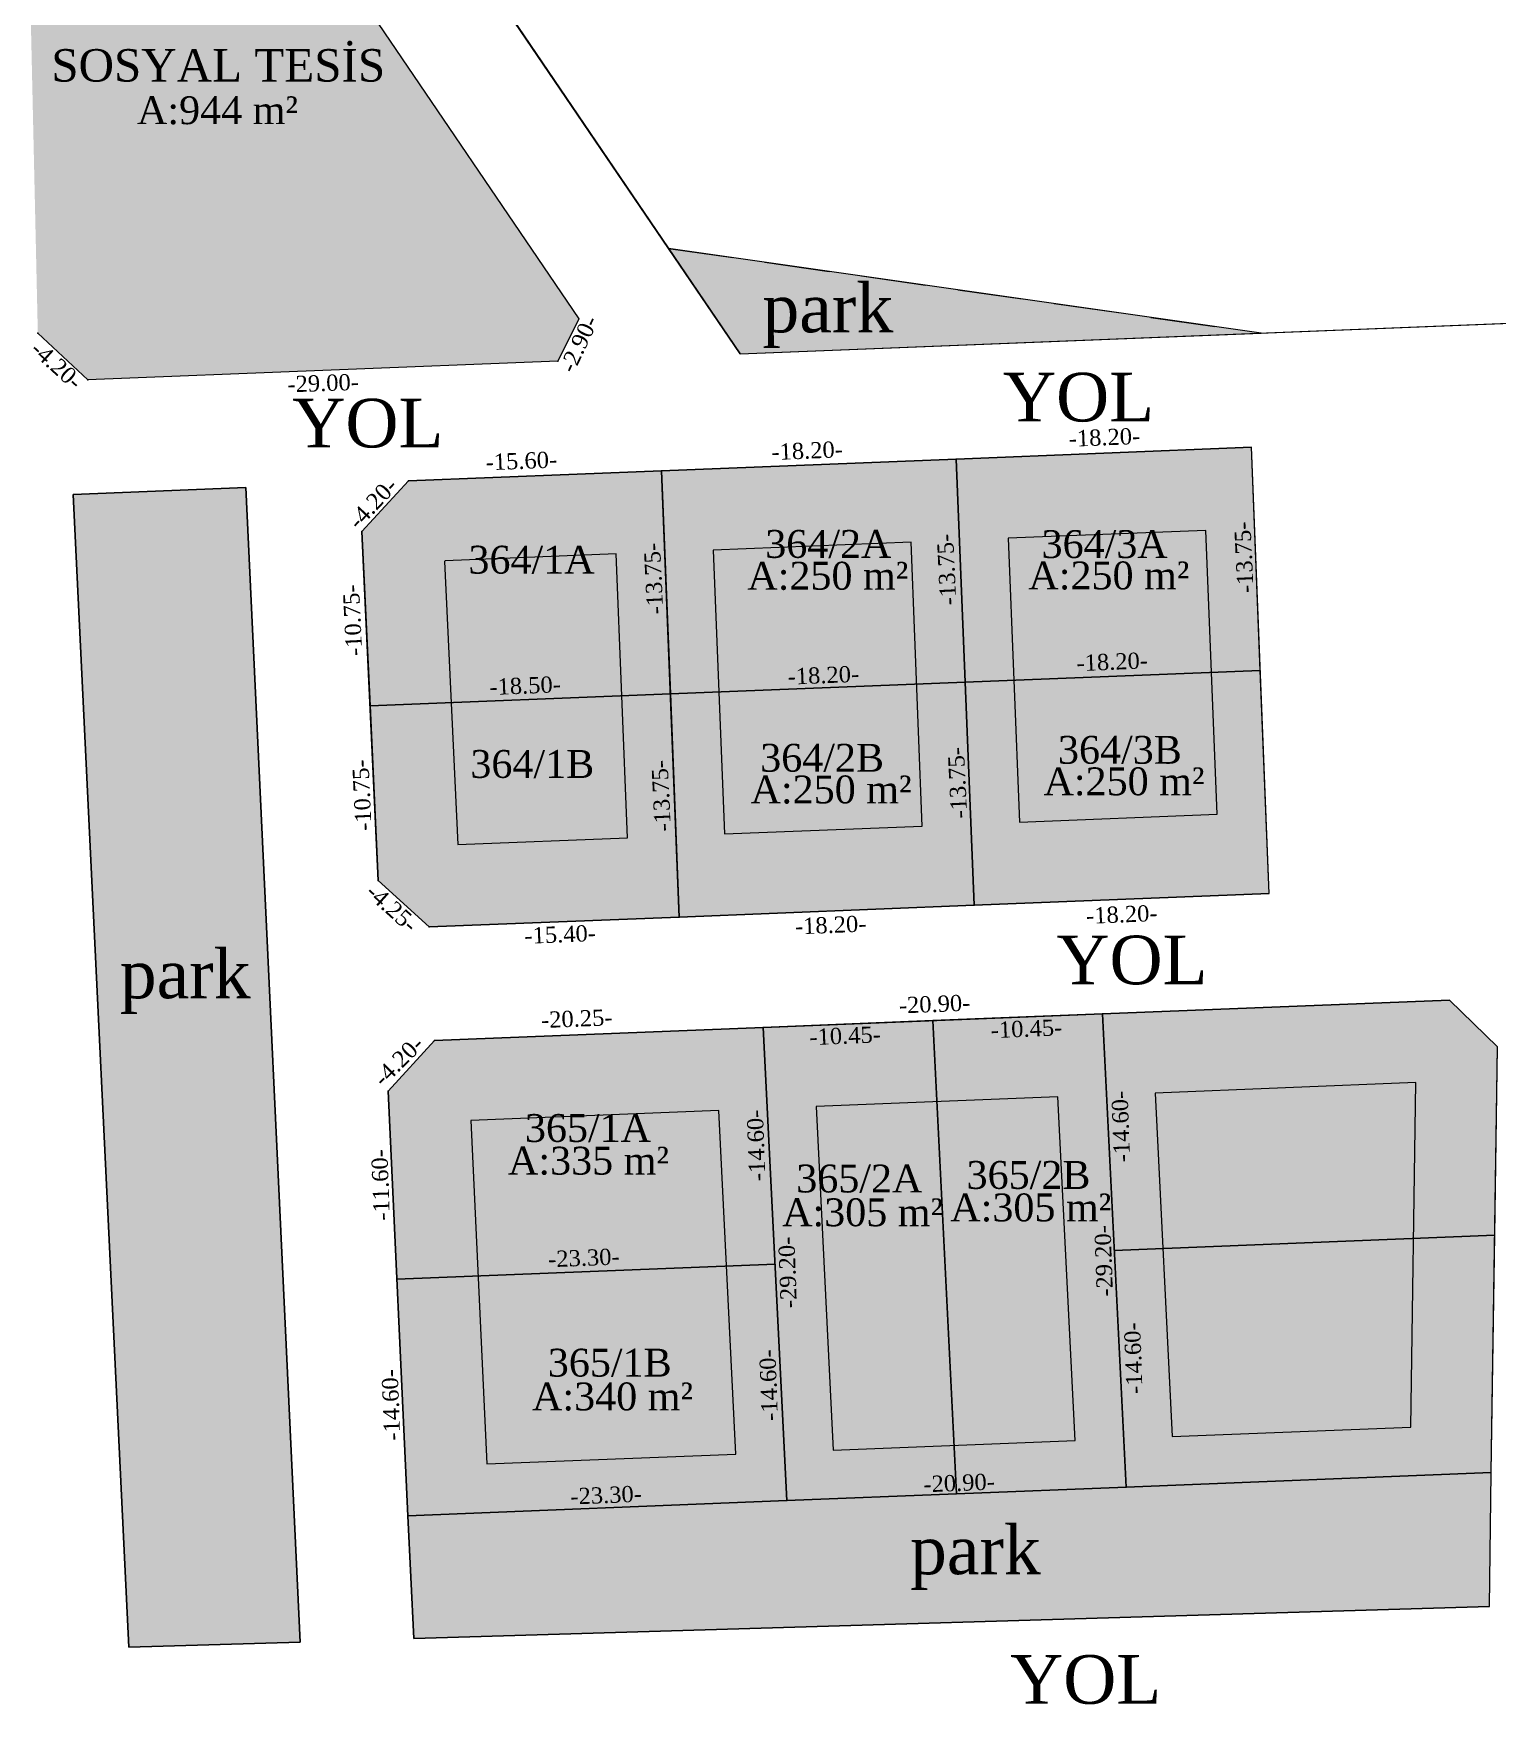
# Model space of a CAD drawing. Header units: millimetres. Extents: x 566284 to 574062, y 4517236 to 4521877.
# Drawn here: x 572996.1 to 573086.3, y 4517414.8 to 4517517.8 of the extents above; entities that cross this region are included whole.
import ezdxf

# ---------------------------------------------------------------- set-up
doc = ezdxf.new("R2010")
doc.units = ezdxf.units.MM
doc.layers.get('0').update_dxf_attribs({"color": 5, "lineweight": 0})
for name, color, linetype, lineweight in [('1_UYG_DISI', 6, 'Continuous', 0), ('DETAY_SNR_PAFTA', 251, 'Continuous', 0), ('DETAY_YAZI_PAFTA', 1, 'Continuous', 0), ('NKOT', 1, 'Continuous', 0), ('NOKTA_PARSEL_YENI', 18, 'Continuous', 0), ('SNRTIP_GECERLI', 30, 'Continuous', 0), ('YAPI OTURUM SINIRI', 253, 'Continuous', 0), ('yazı', 8, 'Continuous', 20), ('yeni', 4, 'Continuous', 0)]:
    doc.layers.add(name, color=color, linetype=linetype, lineweight=lineweight)
doc.styles.get("Standard").update_dxf_attribs({"font": 'TimesNewRoman.ttf'})

msp = doc.modelspace()

# ---------------------------------------------------------------- texts
at = {"layer": '1_UYG_DISI', "color": 18, "lineweight": 0, "true_color": 0x000000}
for s, height, p in [('SOSYAL TESİS', 2, (572997.21, 4517514.79)), ('park', 3, (573041.01, 4517499.35)), ('park', 3, (573001.43, 4517458.34)), ('park', 3, (573050.1, 4517422.87))]:
    msp.add_text(s, height=height, dxfattribs=at).set_placement(p)
at = {"layer": 'DETAY_YAZI_PAFTA', "color": 18, "lineweight": 0, "true_color": 0x000000}
for p in [(573055.82, 4517493.86), (573012.05, 4517492.26), (573059.11, 4517459.2), (573056.26, 4517414.89)]:
    msp.add_text('YOL', height=3, dxfattribs=at).set_placement(p)
at = {"layer": 'yazı', "color": 18, "true_color": 0x000000}
for s, p in [('A:944 m²', (573002.49, 4517512.17)), ('364/2A', (573041.18, 4517485.46)), ('364/3A', (573058.2, 4517485.45)), ('364/1A', (573022.9, 4517484.49)), ('A:250 m²', (573040.08, 4517483.5)), ('A:250 m²', (573057.39, 4517483.52)), ('364/3B', (573059.21, 4517472.78)), ('364/1B', (573023.02, 4517471.91)), ('364/2B', (573040.87, 4517472.29)), ('A:250 m²', (573058.32, 4517470.84)), ('A:250 m²', (573040.28, 4517470.34)), ('365/1A', (573026.38, 4517449.49)), ('A:335 m²', (573025.34, 4517447.48)), ('365/2A', (573043.09, 4517446.38)), ('365/2B', (573053.58, 4517446.6)), ('A:305 m²', (573042.22, 4517444.3)), ('A:305 m²', (573052.58, 4517444.6)), ('365/1B', (573027.79, 4517435.04)), ('A:340 m²', (573026.82, 4517432.96))]:
    msp.add_text(s, height=1.715, dxfattribs=at).set_placement(p)
for s, rotation, p in [('-2.90-', 65, (573029.38, 4517496.77)), ('-4.20-', 318, (572995.86, 4517498.19)), ('-29.00-', 2, (573011.77, 4517495.65)), ('-18.20-', 2.2852, (573059.89, 4517492.3)), ('-15.60-', 2.2852, (573023.98, 4517490.85)), ('-18.20-', 2.2852, (573041.58, 4517491.48)), ('-4.20-', 47, (573016.12, 4517487.15)), ('-13.75-', 92.6773, (573052.95, 4517482.56)), ('-13.75-', 92.6773, (573071.26, 4517483.31)), ('-13.75-', 92.6773, (573034.9, 4517482)), ('-10.75-', 92.6773, (573016.36, 4517479.44)), ('-18.20-', 2.2852, (573042.58, 4517477.65)), ('-18.20-', 2.2852, (573060.37, 4517478.48)), ('-18.50-', 2.2852, (573024.21, 4517477.01)), ('-13.75-', 92.6773, (573053.62, 4517469.43)), ('-10.75-', 92.6773, (573016.94, 4517468.67)), ('-13.75-', 92.6773, (573035.37, 4517468.63)), ('-4.25-', 318, (573016.51, 4517464.76)), ('-18.20-', 2.2852, (573043.03, 4517462.27)), ('-18.20-', 2.2852, (573060.96, 4517462.92)), ('-15.40-', 2.2852, (573026.37, 4517461.69)), ('-20.90-', 2.2852, (573049.43, 4517457.4)), ('-20.25-', 2.2852, (573027.39, 4517456.5)), ('-10.45-', 2.2852, (573055.09, 4517455.88)), ('-10.45-', 2.2852, (573043.92, 4517455.45)), ('-4.20-', 45, (573017.65, 4517452.84)), ('-14.60-', 92, (573063.65, 4517448.25)), ('-14.60-', 92, (573041.19, 4517447.09)), ('-11.60-', 92, (573018.06, 4517444.66)), ('-29.20-', 92, (573062.6, 4517439.98)), ('-23.30-', 2.2852, (573027.83, 4517441.77)), ('-29.20-', 92, (573043.13, 4517439.27)), ('-14.60-', 92, (573064.42, 4517433.99)), ('-14.60-', 92, (573041.96, 4517432.33)), ('-14.60-', 92, (573018.7, 4517431.11)), ('-23.30-', 2.2852, (573029.2, 4517427.16)), ('-20.90-', 2.2852, (573050.94, 4517427.91))]:
    msp.add_text(s, height=1, rotation=rotation, dxfattribs=at).set_placement(p)

# ---------------------------------------------------------------- hatches: boundary and pattern name
h = msp.add_hatch(color=3)
h.dxf.hatch_style = 1
h.paths.add_polyline_path([(572997.22, 4517548), (572995.41, 4517547.48), (572995.34, 4517545.79), (572996.38, 4517499.3), (572999.45, 4517496.42), (573028.4, 4517497.57), (573029.71, 4517500.17)])
h = msp.add_hatch(color=3)
h.dxf.hatch_style = 1
h.paths.add_polyline_path([(573035.22, 4517504.52), (573039.64, 4517498.02), (573071.72, 4517499.3)])
h = msp.add_hatch(color=3)
h.dxf.hatch_style = 1
h.paths.add_polyline_path([(573009.2, 4517489.8), (572998.56, 4517489.37), (573001.99, 4517418.38), (573012.53, 4517418.69)])
h = msp.add_hatch(color=3)
h.dxf.hatch_style = 1
h.paths.add_polyline_path([(573085.9, 4517429.12), (573019.17, 4517426.46), (573019.53, 4517418.9), (573085.78, 4517420.89)])
at = {"layer": 'DETAY_YAZI_PAFTA'}
h = msp.add_hatch(color=256, dxfattribs=at)
h.dxf.hatch_style = 1
h.paths.add_polyline_path([(573034.79, 4517490.82), (573019.2, 4517490.2), (573016.34, 4517487.08), (573016.84, 4517476.34), (573035.34, 4517477.08)])
h = msp.add_hatch(color=256, dxfattribs=at)
h.dxf.hatch_style = 1
h.paths.add_polyline_path([(573035.34, 4517477.08), (573016.84, 4517476.34), (573017.34, 4517465.6), (573020.48, 4517462.73), (573035.88, 4517463.34)])
at = {"layer": 'yeni'}
h = msp.add_hatch(color=4, dxfattribs=at)
h.dxf.hatch_style = 1
h.paths.add_polyline_path([(573071.12, 4517492.27), (573052.95, 4517491.54), (573053.5, 4517477.81), (573071.67, 4517478.53)])
h = msp.add_hatch(color=4, dxfattribs=at)
h.dxf.hatch_style = 1
h.paths.add_polyline_path([(573052.95, 4517491.54), (573034.79, 4517490.82), (573035.34, 4517477.08), (573053.5, 4517477.81)])
h = msp.add_hatch(color=4, dxfattribs=at)
h.dxf.hatch_style = 1
h.paths.add_polyline_path([(573053.5, 4517477.81), (573035.34, 4517477.08), (573035.88, 4517463.34), (573054.05, 4517464.07)])
h = msp.add_hatch(color=4, dxfattribs=at)
h.dxf.hatch_style = 1
h.paths.add_polyline_path([(573071.67, 4517478.53), (573053.5, 4517477.81), (573054.05, 4517464.07), (573072.22, 4517464.79)])
h = msp.add_hatch(color=1, dxfattribs=at)
h.dxf.hatch_style = 1
h.paths.add_polyline_path([(573086.29, 4517455.35), (573083.33, 4517458.23), (573061.95, 4517457.38), (573062.68, 4517442.8), (573086.12, 4517443.74)])
h = msp.add_hatch(color=4, dxfattribs=at)
h.dxf.hatch_style = 1
h.paths.add_polyline_path([(573061.95, 4517457.38), (573051.51, 4517456.96), (573052.96, 4517427.81), (573063.41, 4517428.23)])
h = msp.add_hatch(color=1, dxfattribs=at)
h.dxf.hatch_style = 1
h.paths.add_polyline_path([(573041.06, 4517456.54), (573020.81, 4517455.73), (573017.95, 4517452.62), (573018.49, 4517441.04), (573041.79, 4517441.97)])
h = msp.add_hatch(color=4, dxfattribs=at)
h.dxf.hatch_style = 1
h.paths.add_polyline_path([(573051.51, 4517456.96), (573041.06, 4517456.54), (573042.52, 4517427.4), (573052.96, 4517427.81)])
h = msp.add_hatch(color=1, dxfattribs=at)
h.dxf.hatch_style = 1
h.paths.add_polyline_path([(573086.12, 4517443.74), (573062.68, 4517442.8), (573063.41, 4517428.23), (573085.9, 4517429.13)])
h = msp.add_hatch(color=1, dxfattribs=at)
h.dxf.hatch_style = 1
h.paths.add_polyline_path([(573041.79, 4517441.97), (573018.49, 4517441.04), (573019.17, 4517426.46), (573042.52, 4517427.4)])

# ---------------------------------------------------------------- linework, layer by layer
at = {"color": 18, "true_color": 0x000000}
for points in [[(572942.01, 4517641.72), (573039.64, 4517498.02), (573111.9, 4517500.9), (573114.59, 4517504.01), (573114.34, 4517506.32), (573124.23, 4517507.94), (573128.91, 4517463.58), (573127.42, 4517361.65), (573107.44, 4517303.7), (573106.24, 4517304.53), (573043.23, 4517237.52), (573039.83, 4517235.64), (573006.9, 4517265.76), (572981.39, 4517299.13), (572970.46, 4517313.43), (572957.04, 4517329.32), (572945.51, 4517343.51), (572928.48, 4517365.72), (572940.22, 4517405.82), (572943.3, 4517459.73), (572929.22, 4517505.8), (572928.46, 4517550.42), (572931.85, 4517632.16), (572942.01, 4517641.72)], [(573009.2, 4517489.8), (572998.56, 4517489.37), (573001.99, 4517418.38), (573012.53, 4517418.69), (573009.2, 4517489.8)], [(573085.9, 4517429.12), (573019.17, 4517426.46), (573019.53, 4517418.9), (573085.78, 4517420.89), (573085.9, 4517429.12)]]:
    msp.add_lwpolyline(points, dxfattribs=at)
at = {"layer": '1_UYG_DISI', "color": 18, "lineweight": 0, "true_color": 0x000000}
for p, q in [((573028.48, 4517514.45), (573026.23, 4517517.76)), ((573031.85, 4517509.48), (573029.6, 4517512.79)), ((573035.22, 4517504.52), (573032.97, 4517507.83)), ((573035.22, 4517504.52), (573039.18, 4517503.95)), ((573039.64, 4517498.02), (573035.22, 4517504.52, 96.96)), ((573041.16, 4517503.67), (573045.12, 4517503.1)), ((573047.1, 4517502.82), (573051.06, 4517502.25)), ((573053.04, 4517501.97), (573057, 4517501.41)), ((573039.64, 4517498.02), (573111.9, 4517500.9)), ((573058.98, 4517501.12), (573062.94, 4517500.56)), ((573064.92, 4517500.27), (573068.88, 4517499.71)), ((573009.2, 4517489.8), (572998.56, 4517489.37)), ((572998.56, 4517489.37), (573001.99, 4517418.38)), ((573012.53, 4517418.69), (573009.2, 4517489.8)), ((573019.53, 4517418.9), (573019.17, 4517426.46)), ((573085.78, 4517420.89), (573019.53, 4517418.9)), ((573001.99, 4517418.38), (573012.53, 4517418.69))]:
    msp.add_line(p, q, dxfattribs=at)
msp.add_point((573035.22, 4517504.52, 96.96), dxfattribs=at)
msp.add_point((573035.22, 4517504.52, 96.96), dxfattribs=at)
at = {"layer": 'DETAY_SNR_PAFTA', "color": 18, "lineweight": 0, "true_color": 0x000000}
for p, q in [((573035.22, 4517504.52), (573039.64, 4517498.02)), ((573039.64, 4517498.02), (573071.73, 4517499.3)), ((572998.56, 4517489.37), (573009.2, 4517489.8)), ((573001.99, 4517418.38), (572998.56, 4517489.37)), ((573009.2, 4517489.8), (573012.53, 4517418.69)), ((573019.53, 4517418.9), (573019.17, 4517426.46)), ((573085.78, 4517420.89), (573019.53, 4517418.9)), ((573012.53, 4517418.69), (573001.99, 4517418.38))]:
    msp.add_line(p, q, dxfattribs=at)
at = {"layer": 'NKOT'}
for points in [[(573071.12, 4517492.27), (573052.95, 4517491.54), (573053.5, 4517477.81), (573071.67, 4517478.53), (573071.12, 4517492.27)], [(573052.95, 4517491.54), (573034.79, 4517490.82), (573035.34, 4517477.08), (573053.5, 4517477.81), (573052.95, 4517491.54)], [(573034.79, 4517490.82), (573019.2, 4517490.2), (573016.34, 4517487.08), (573016.84, 4517476.34), (573035.34, 4517477.08), (573034.79, 4517490.82)], [(573053.5, 4517477.81), (573035.34, 4517477.08), (573035.88, 4517463.34), (573054.05, 4517464.07), (573053.5, 4517477.81)], [(573071.67, 4517478.53), (573053.5, 4517477.81), (573054.05, 4517464.07), (573072.22, 4517464.79), (573071.67, 4517478.53)], [(573035.34, 4517477.08), (573016.84, 4517476.34), (573017.34, 4517465.6), (573020.48, 4517462.73), (573035.88, 4517463.34), (573035.34, 4517477.08)], [(573086.29, 4517455.35), (573083.33, 4517458.23), (573061.95, 4517457.38), (573062.68, 4517442.8), (573086.12, 4517443.74), (573086.29, 4517455.35)], [(573061.95, 4517457.38), (573051.51, 4517456.96), (573052.96, 4517427.81), (573063.41, 4517428.23), (573061.95, 4517457.38)], [(573041.06, 4517456.54), (573020.81, 4517455.73), (573017.95, 4517452.62), (573018.49, 4517441.04), (573041.79, 4517441.97), (573041.06, 4517456.54)], [(573051.51, 4517456.96), (573041.06, 4517456.54), (573042.52, 4517427.4), (573052.96, 4517427.81), (573051.51, 4517456.96)], [(573086.12, 4517443.74), (573062.68, 4517442.8), (573063.41, 4517428.23), (573085.9, 4517429.13), (573086.12, 4517443.74)], [(573041.79, 4517441.97), (573018.49, 4517441.04), (573019.17, 4517426.46), (573042.52, 4517427.4), (573041.79, 4517441.97)]]:
    msp.add_lwpolyline(points, close=True, dxfattribs=at)
at = {"layer": 'NOKTA_PARSEL_YENI', "color": 18, "lineweight": 0, "true_color": 0x000000}
for p in [(573035.22, 4517504.52), (572996.38, 4517499.3), (573029.71, 4517500.17), (573028.4, 4517497.57), (572999.45, 4517496.42), (573052.95, 4517491.54), (573019.2, 4517490.2), (573034.79, 4517490.82), (573016.34, 4517487.08), (573017.34, 4517465.6), (573035.88, 4517463.34), (573054.05, 4517464.07), (573020.48, 4517462.73), (573061.95, 4517457.38), (573041.06, 4517456.54), (573020.81, 4517455.73), (573017.95, 4517452.62), (573063.41, 4517428.23), (573042.52, 4517427.4), (573019.17, 4517426.46)]:
    msp.add_point(p, dxfattribs=at)
at = {"layer": 'SNRTIP_GECERLI', "color": 18, "lineweight": 0, "true_color": 0x000000}
for p, q in [((573035.22, 4517504.52), (572976.86, 4517590.42)), ((572997.22, 4517548), (573029.71, 4517500.17)), ((573071.73, 4517499.3), (573035.22, 4517504.52)), ((572999.45, 4517496.42), (572996.38, 4517499.3)), ((573029.71, 4517500.17), (573028.4, 4517497.57)), ((573028.4, 4517497.57), (572999.45, 4517496.42)), ((573052.95, 4517491.54), (573071.12, 4517492.27)), ((573034.79, 4517490.82), (573052.95, 4517491.54)), ((573054.05, 4517464.07), (573052.95, 4517491.54)), ((573016.34, 4517487.08), (573019.2, 4517490.2)), ((573019.2, 4517490.2), (573034.79, 4517490.82)), ((573035.88, 4517463.34), (573034.79, 4517490.82)), ((573017.34, 4517465.6), (573016.34, 4517487.08)), ((573020.48, 4517462.73), (573017.34, 4517465.6)), ((573072.22, 4517464.79), (573054.05, 4517464.07)), ((573035.88, 4517463.34), (573020.48, 4517462.73)), ((573054.05, 4517464.07), (573035.88, 4517463.34)), ((573061.95, 4517457.38), (573083.33, 4517458.23)), ((573041.06, 4517456.54), (573061.95, 4517457.38)), ((573063.41, 4517428.23), (573061.95, 4517457.38)), ((573020.81, 4517455.73), (573041.06, 4517456.54)), ((573042.52, 4517427.4), (573041.06, 4517456.54)), ((573017.95, 4517452.62), (573020.81, 4517455.73)), ((573019.17, 4517426.46), (573017.95, 4517452.62)), ((573063.41, 4517428.23), (573042.52, 4517427.4)), ((573085.9, 4517429.13), (573063.41, 4517428.23)), ((573042.52, 4517427.4), (573019.17, 4517426.46))]:
    msp.add_line(p, q, dxfattribs=at)
at = {"layer": 'YAPI OTURUM SINIRI', "color": 18, "true_color": 0x000000}
for points in [[(573068.32, 4517487.15), (573056.15, 4517486.67), (573056.85, 4517469.18), (573069.02, 4517469.67)], [(573050.16, 4517486.43), (573037.98, 4517485.94), (573038.68, 4517468.46), (573050.85, 4517468.94)], [(573031.99, 4517485.7), (573021.47, 4517485.28), (573021.43, 4517485.24), (573022.25, 4517467.8), (573032.69, 4517468.22)], [(573081.25, 4517453.14), (573065.2, 4517452.5), (573066.25, 4517431.34), (573080.94, 4517431.93)], [(573059.2, 4517452.26), (573044.31, 4517451.67), (573045.37, 4517430.51), (573060.26, 4517431.11)], [(573038.32, 4517451.43), (573023.04, 4517450.82), (573024.03, 4517429.66), (573039.37, 4517430.27)]]:
    msp.add_lwpolyline(points, close=True, dxfattribs=at)
at = {"layer": 'yeni'}
for p, q in [((573035.34, 4517477.08), (573053.5, 4517477.81)), ((573053.5, 4517477.81), (573071.67, 4517478.53)), ((573016.84, 4517476.34), (573035.34, 4517477.08)), ((573052.96, 4517427.81), (573051.51, 4517456.96)), ((573062.68, 4517442.8), (573086.12, 4517443.74)), ((573018.49, 4517441.04), (573041.79, 4517441.97))]:
    msp.add_line(p, q, dxfattribs=at)
for points in [[(573071.12, 4517492.27), (573052.95, 4517491.54), (573054.05, 4517464.07), (573072.22, 4517464.79)], [(573052.95, 4517491.54), (573034.79, 4517490.82), (573035.88, 4517463.34), (573054.05, 4517464.07)], [(573034.79, 4517490.82), (573019.2, 4517490.2), (573016.34, 4517487.08), (573017.34, 4517465.6), (573020.48, 4517462.73), (573035.88, 4517463.34)], [(573086.29, 4517455.35), (573083.33, 4517458.23), (573061.95, 4517457.38), (573063.41, 4517428.23), (573085.9, 4517429.13)], [(573061.95, 4517457.38), (573051.51, 4517456.96), (573052.96, 4517427.81), (573063.41, 4517428.23)], [(573041.06, 4517456.54), (573020.81, 4517455.73), (573017.95, 4517452.62), (573019.17, 4517426.46), (573042.52, 4517427.4)], [(573051.51, 4517456.96), (573041.06, 4517456.54), (573042.52, 4517427.4), (573052.96, 4517427.81)]]:
    msp.add_lwpolyline(points, close=True, dxfattribs=at)

msp.set_redraw_order([(e.dxf.handle, doc.entitydb.next_handle()) for e in msp.query("TEXT MTEXT ATTDEF DIMENSION ARC_DIMENSION")])  # texts and dimensions are drawn at this point

doc.saveas('drawing.dxf')
